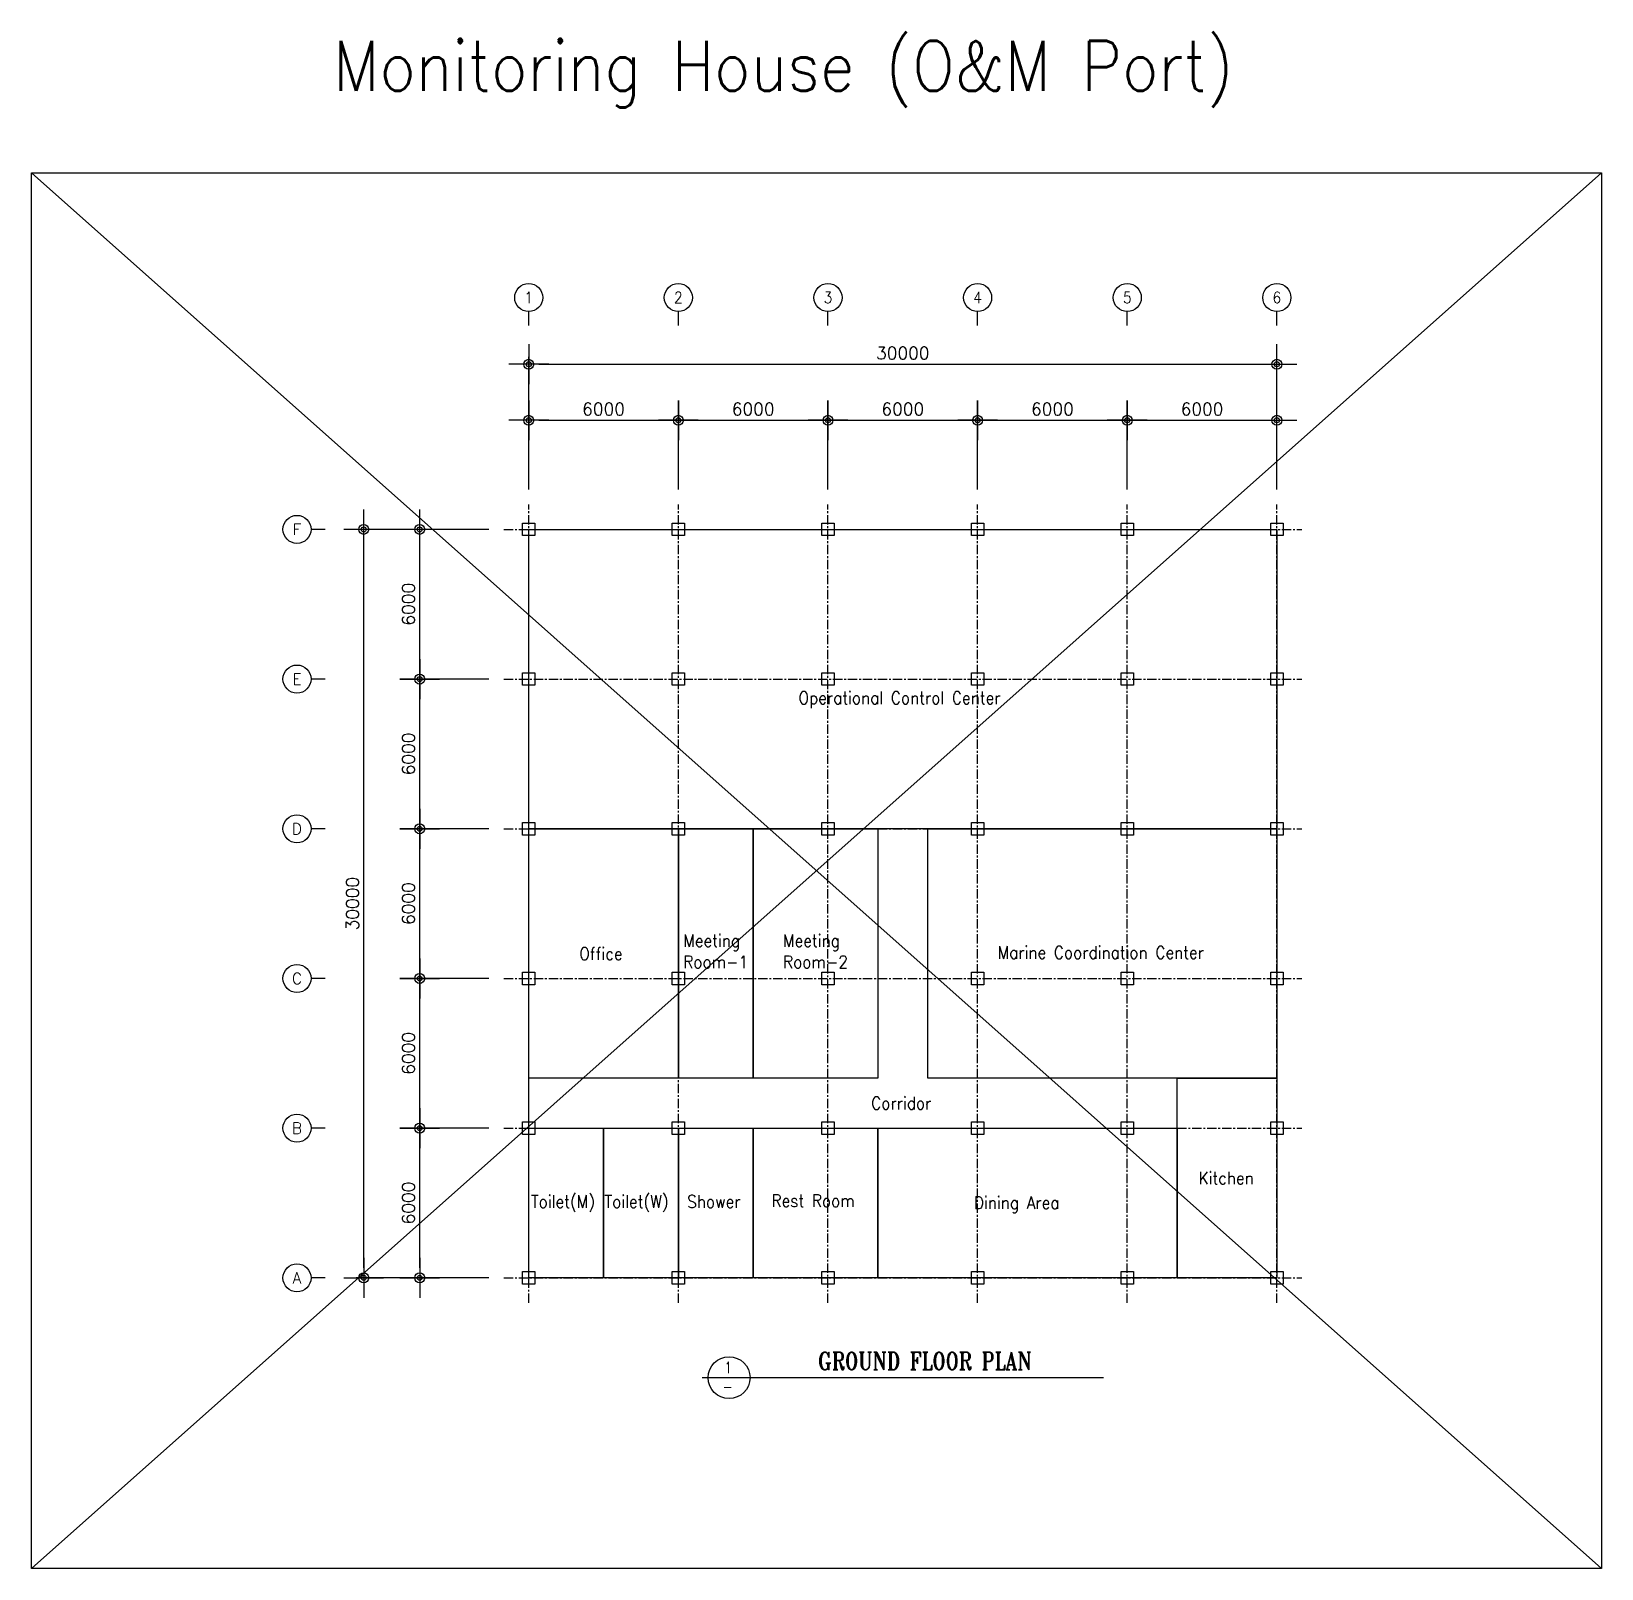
# Model space of a CAD drawing. Header units: millimetres. Extents: x 1547303 to 2238727, y -106680 to 167950.
# Drawn here: x 1816831 to 1879791, y 106338 to 167950 of the extents above; entities that cross this region are included whole.
import ezdxf
from ezdxf.enums import TextEntityAlignment as Align

# ---------------------------------------------------------------- set-up
doc = ezdxf.new("R2010")
doc.units = ezdxf.units.MM
doc.header["$LTSCALE"] = 150
doc.linetypes.add('CENTERX2', pattern=[4, 2.5, -0.5, 0.5, -0.5])
doc.layers.get('Defpoints').update_dxf_attribs({"color": 140})
for name, color, linetype in [('0S_Layout', 2, 'Continuous'), ('7TEXT', 7, 'Continuous'), ('CEN_LINE', 1, 'CENTERX2'), ('DIM', 7, 'Continuous'), ('SYM', 7, 'Continuous'), ('TEXT', 4, 'Continuous'), ('TXT', 2, 'Continuous')]:
    doc.layers.add(name, color=color, linetype=linetype)
doc.styles.add('RomanS', font='romans.shx', dxfattribs={"bigfont": 'whgtxt.shx'})
doc.styles.add('ROMANT', font='ROMANT')
doc.dimstyles.new('HYUN', dxfattribs={"dimscale": 80, "dimtxt": 3, "dimasz": 1, "dimexe": 1.5, "dimexo": 3, "dimgap": 1, "dimtad": 1, "dimdec": 0, "dimzin": 0, "dimdsep": 46, "dimtxsty": 'RomanS', "dimblk": 'd_dot', "dimcen": -1, "dimclrd": 256, "dimclre": 256, "dimclrt": 3, "dimadec": 0, "dimazin": 0, "dimtfac": 1, "dimtdec": 0, "dimtix": 1, "dimtmove": 2, "dimatfit": 3, "dimfxl": 1.5, "dimtolj": 1, "dimtzin": 0, "dimarcsym": 0})

msp = doc.modelspace()

# ---------------------------------------------------------------- texts
at = {"layer": '7TEXT', "color": 3, "style": 'RomanS', "width": 0.9}
for s, p in [('1', (1836772, 157283.2)), ('2', (1842772, 157283.2)), ('3', (1848772, 157283.2)), ('4', (1854772, 157283.2)), ('5', (1860772, 157283.2)), ('6', (1866772, 157283.2))]:
    msp.add_text(s, height=450, dxfattribs=at).set_placement(p, align=Align.MIDDLE_CENTER)
at = {"layer": '7TEXT', "color": 3, "style": 'RomanS'}
for s, p in [('F', (1827479.8, 147991)), ('E', (1827479.8, 141991)), ('D', (1827479.8, 135991)), ('C', (1827479.8, 129991)), ('B', (1827479.8, 123991)), ('A', (1827479.8, 117991))]:
    msp.add_text(s, height=450, dxfattribs=at).set_placement(p, align=Align.MIDDLE_CENTER)
at = {"layer": 'TEXT', "style": 'RomanS', "width": 0.9}
for s, height, p in [('Monitoring House (O&M Port)', 2000, (1828932.3, 166569)), ('Operational Control Center', 500, (1847589.3, 141238)), ('Meeting', 500, (1842969, 131505)), ('Meeting', 500, (1846969, 131505)), ('Office', 500, (1838799, 130981)), ('Marine Coordination Center', 500, (1855572.3, 131032)), ('Room-1', 500, (1842969, 130653)), ('Room-2', 500, (1846969, 130653)), ('Corridor', 500, (1850504.2, 124992.5)), ('Kitchen', 500, (1863627, 121990)), ('Toilet(M)', 500, (1836863.8, 121048.5)), ('Toilet(W)', 500, (1839809.8, 121048.5)), ('Shower', 500, (1843125.2, 121048.5)), ('Rest Room', 500, (1846505.2, 121083.5)), ('Dining Area', 500, (1854618.2, 121001.6))]:
    msp.add_text(s, height=height, dxfattribs=at).set_placement(p, align=Align.MIDDLE_LEFT)
at = {"layer": 'TXT', "color": 7, "style": 'ROMANT', "width": 0.8}
for s, p in [('1', (1844618.8, 114172)), ('-', (1844545.9, 113400.6))]:
    msp.add_text(s, height=448, dxfattribs=at).set_placement(p)
msp.add_text('GROUND FLOOR PLAN', height=700, dxfattribs=at).set_placement((1856944.5, 114306.3), align=Align.RIGHT)

# ---------------------------------------------------------------- blocks, each defined once
blk = doc.blocks.new('d_dot')
for p, q in [((0, -2), (0, 2)), ((-2, 0), (2, 0))]:
    blk.add_line(p, q)
for radius in [0.5, 0.25]:
    blk.add_circle((0, 0), radius)
blk = doc.blocks.new('*D11')
at = {"layer": 'Defpoints', "color": 0, "transparency": 16777216}
for p in [(1842772, 152363), (1836772, 148991), (1842772, 148991)]:
    blk.add_point(p, dxfattribs=at)
at = {"layer": 'DIM', "lineweight": -2, "transparency": 16777216}
for p, q in [((1836772, 149591), (1836772, 152663)), ((1837172, 152363), (1842372, 152363)), ((1842772, 149591), (1842772, 152663))]:
    blk.add_line(p, q, dxfattribs=at)
at = {"layer": 'DIM', "lineweight": -2, "transparency": 16777216, "xscale": 400, "yscale": 400, "zscale": 400, "rotation": 180}
blk.add_blockref('d_dot', (1836772, 152363), dxfattribs=at)
at = {"layer": 'DIM', "lineweight": -2, "transparency": 16777216, "xscale": 400, "yscale": 400, "zscale": 400}
blk.add_blockref('d_dot', (1842772, 152363), dxfattribs=at)
at = {"layer": 'DIM', "color": 3, "transparency": 16777216, "insert": (1839772, 152813), "char_height": 500, "attachment_point": 5, "style": 'RomanS'}
blk.add_mtext('\\A1;6000', dxfattribs=at)
blk = doc.blocks.new('*D12')
at = {"layer": 'Defpoints', "color": 0, "transparency": 16777216}
for p in [(1830155, 147991), (1835772, 147991), (1835772, 117991)]:
    blk.add_point(p, dxfattribs=at)
at = {"layer": 'DIM', "lineweight": -2, "transparency": 16777216}
for p, q in [((1835172, 147991), (1829855, 147991)), ((1830155, 118391), (1830155, 147591)), ((1835172, 117991), (1829855, 117991))]:
    blk.add_line(p, q, dxfattribs=at)
at = {"layer": 'DIM', "lineweight": -2, "transparency": 16777216, "xscale": 400, "yscale": 400, "zscale": 400}
for p, rotation in [((1830155, 147991), 90), ((1830155, 117991), 270)]:
    blk.add_blockref('d_dot', p, dxfattribs=dict(at, rotation=rotation))
at = {"layer": 'DIM', "color": 3, "transparency": 16777216, "insert": (1829705, 132991), "char_height": 500, "attachment_point": 5, "rotation": 90, "style": 'RomanS'}
blk.add_mtext('\\A1;30000', dxfattribs=at)
blk = doc.blocks.new('*D13')
at = {"layer": 'Defpoints', "color": 0, "transparency": 16777216}
for p in [(1832400, 147991), (1835772, 147991), (1835772, 141991)]:
    blk.add_point(p, dxfattribs=at)
at = {"layer": 'DIM', "lineweight": -2, "transparency": 16777216}
for p, q in [((1835172, 147991), (1832100, 147991)), ((1832400, 142391), (1832400, 147591)), ((1835172, 141991), (1832100, 141991))]:
    blk.add_line(p, q, dxfattribs=at)
at = {"layer": 'DIM', "lineweight": -2, "transparency": 16777216, "xscale": 400, "yscale": 400, "zscale": 400}
for p, rotation in [((1832400, 147991), 90), ((1832400, 141991), 270)]:
    blk.add_blockref('d_dot', p, dxfattribs=dict(at, rotation=rotation))
at = {"layer": 'DIM', "color": 3, "transparency": 16777216, "insert": (1831950, 144991), "char_height": 500, "attachment_point": 5, "rotation": 90, "style": 'RomanS'}
blk.add_mtext('\\A1;6000', dxfattribs=at)
blk = doc.blocks.new('*D9')
at = {"layer": 'Defpoints', "color": 0, "transparency": 16777216}
for p in [(1866772, 154608), (1836772, 148991), (1866772, 148991)]:
    blk.add_point(p, dxfattribs=at)
at = {"layer": 'DIM', "lineweight": -2, "transparency": 16777216}
for p, q in [((1836772, 149591), (1836772, 154908)), ((1866772, 149591), (1866772, 154908)), ((1837172, 154608), (1866372, 154608))]:
    blk.add_line(p, q, dxfattribs=at)
at = {"layer": 'DIM', "lineweight": -2, "transparency": 16777216, "xscale": 400, "yscale": 400, "zscale": 400, "rotation": 180}
blk.add_blockref('d_dot', (1836772, 154608), dxfattribs=at)
at = {"layer": 'DIM', "lineweight": -2, "transparency": 16777216, "xscale": 400, "yscale": 400, "zscale": 400}
blk.add_blockref('d_dot', (1866772, 154608), dxfattribs=at)
at = {"layer": 'DIM', "color": 3, "transparency": 16777216, "insert": (1851772, 155058), "char_height": 500, "attachment_point": 5, "style": 'RomanS'}
blk.add_mtext('\\A1;30000', dxfattribs=at)
blk = doc.blocks.new('*D10')
at = {"layer": 'Defpoints', "color": 0, "transparency": 16777216}
for p in [(1832400, 141991), (1835772, 141991), (1835772, 135991)]:
    blk.add_point(p, dxfattribs=at)
at = {"layer": 'DIM', "lineweight": -2, "transparency": 16777216}
for p, q in [((1835172, 141991), (1832100, 141991)), ((1832400, 136391), (1832400, 141591)), ((1835172, 135991), (1832100, 135991))]:
    blk.add_line(p, q, dxfattribs=at)
at = {"layer": 'DIM', "lineweight": -2, "transparency": 16777216, "xscale": 400, "yscale": 400, "zscale": 400}
for p, rotation in [((1832400, 141991), 90), ((1832400, 135991), 270)]:
    blk.add_blockref('d_dot', p, dxfattribs=dict(at, rotation=rotation))
at = {"layer": 'DIM', "color": 3, "transparency": 16777216, "insert": (1831950, 138991), "char_height": 500, "attachment_point": 5, "rotation": 90, "style": 'RomanS'}
blk.add_mtext('\\A1;6000', dxfattribs=at)
blk = doc.blocks.new('*D8')
at = {"layer": 'Defpoints', "color": 0, "transparency": 16777216}
for p in [(1832400, 123991), (1835772, 123991), (1835772, 117991)]:
    blk.add_point(p, dxfattribs=at)
at = {"layer": 'DIM', "lineweight": -2, "transparency": 16777216}
for p, q in [((1835172, 123991), (1832100, 123991)), ((1832400, 118391), (1832400, 123591)), ((1835172, 117991), (1832100, 117991))]:
    blk.add_line(p, q, dxfattribs=at)
at = {"layer": 'DIM', "lineweight": -2, "transparency": 16777216, "xscale": 400, "yscale": 400, "zscale": 400}
for p, rotation in [((1832400, 123991), 90), ((1832400, 117991), 270)]:
    blk.add_blockref('d_dot', p, dxfattribs=dict(at, rotation=rotation))
at = {"layer": 'DIM', "color": 3, "transparency": 16777216, "insert": (1831950, 120991), "char_height": 500, "attachment_point": 5, "rotation": 90, "style": 'RomanS'}
blk.add_mtext('\\A1;6000', dxfattribs=at)
blk = doc.blocks.new('*D18')
at = {"layer": 'Defpoints', "color": 0, "transparency": 16777216}
for p in [(1832400, 135991), (1835772, 135991), (1835772, 129991)]:
    blk.add_point(p, dxfattribs=at)
at = {"layer": 'DIM', "lineweight": -2, "transparency": 16777216}
for p, q in [((1835172, 135991), (1832100, 135991)), ((1832400, 130391), (1832400, 135591)), ((1835172, 129991), (1832100, 129991))]:
    blk.add_line(p, q, dxfattribs=at)
at = {"layer": 'DIM', "lineweight": -2, "transparency": 16777216, "xscale": 400, "yscale": 400, "zscale": 400}
for p, rotation in [((1832400, 135991), 90), ((1832400, 129991), 270)]:
    blk.add_blockref('d_dot', p, dxfattribs=dict(at, rotation=rotation))
at = {"layer": 'DIM', "color": 3, "transparency": 16777216, "insert": (1831950, 132991), "char_height": 500, "attachment_point": 5, "rotation": 90, "style": 'RomanS'}
blk.add_mtext('\\A1;6000', dxfattribs=at)
blk = doc.blocks.new('*D19')
at = {"layer": 'Defpoints', "color": 0, "transparency": 16777216}
for p in [(1832400, 129991), (1835772, 129991), (1835772, 123991)]:
    blk.add_point(p, dxfattribs=at)
at = {"layer": 'DIM', "lineweight": -2, "transparency": 16777216}
for p, q in [((1835172, 129991), (1832100, 129991)), ((1832400, 124391), (1832400, 129591)), ((1835172, 123991), (1832100, 123991))]:
    blk.add_line(p, q, dxfattribs=at)
at = {"layer": 'DIM', "lineweight": -2, "transparency": 16777216, "xscale": 400, "yscale": 400, "zscale": 400}
for p, rotation in [((1832400, 129991), 90), ((1832400, 123991), 270)]:
    blk.add_blockref('d_dot', p, dxfattribs=dict(at, rotation=rotation))
at = {"layer": 'DIM', "color": 3, "transparency": 16777216, "insert": (1831950, 126991), "char_height": 500, "attachment_point": 5, "rotation": 90, "style": 'RomanS'}
blk.add_mtext('\\A1;6000', dxfattribs=at)
blk = doc.blocks.new('*D20')
at = {"layer": 'Defpoints', "color": 0, "transparency": 16777216}
for p in [(1848772, 152363), (1842772, 148991), (1848772, 148991)]:
    blk.add_point(p, dxfattribs=at)
at = {"layer": 'DIM', "lineweight": -2, "transparency": 16777216}
for p, q in [((1842772, 149591), (1842772, 152663)), ((1843172, 152363), (1848372, 152363)), ((1848772, 149591), (1848772, 152663))]:
    blk.add_line(p, q, dxfattribs=at)
at = {"layer": 'DIM', "lineweight": -2, "transparency": 16777216, "xscale": 400, "yscale": 400, "zscale": 400, "rotation": 180}
blk.add_blockref('d_dot', (1842772, 152363), dxfattribs=at)
at = {"layer": 'DIM', "lineweight": -2, "transparency": 16777216, "xscale": 400, "yscale": 400, "zscale": 400}
blk.add_blockref('d_dot', (1848772, 152363), dxfattribs=at)
at = {"layer": 'DIM', "color": 3, "transparency": 16777216, "insert": (1845772, 152813), "char_height": 500, "attachment_point": 5, "style": 'RomanS'}
blk.add_mtext('\\A1;6000', dxfattribs=at)
blk = doc.blocks.new('*D21')
at = {"layer": 'Defpoints', "color": 0, "transparency": 16777216}
for p in [(1854772, 152363), (1848772, 148991), (1854772, 148991)]:
    blk.add_point(p, dxfattribs=at)
at = {"layer": 'DIM', "lineweight": -2, "transparency": 16777216}
for p, q in [((1848772, 149591), (1848772, 152663)), ((1849172, 152363), (1854372, 152363)), ((1854772, 149591), (1854772, 152663))]:
    blk.add_line(p, q, dxfattribs=at)
at = {"layer": 'DIM', "lineweight": -2, "transparency": 16777216, "xscale": 400, "yscale": 400, "zscale": 400, "rotation": 180}
blk.add_blockref('d_dot', (1848772, 152363), dxfattribs=at)
at = {"layer": 'DIM', "lineweight": -2, "transparency": 16777216, "xscale": 400, "yscale": 400, "zscale": 400}
blk.add_blockref('d_dot', (1854772, 152363), dxfattribs=at)
at = {"layer": 'DIM', "color": 3, "transparency": 16777216, "insert": (1851772, 152813), "char_height": 500, "attachment_point": 5, "style": 'RomanS'}
blk.add_mtext('\\A1;6000', dxfattribs=at)
blk = doc.blocks.new('*D22')
at = {"layer": 'Defpoints', "color": 0, "transparency": 16777216}
for p in [(1860772, 152363), (1854772, 148991), (1860772, 148991)]:
    blk.add_point(p, dxfattribs=at)
at = {"layer": 'DIM', "lineweight": -2, "transparency": 16777216}
for p, q in [((1854772, 149591), (1854772, 152663)), ((1855172, 152363), (1860372, 152363)), ((1860772, 149591), (1860772, 152663))]:
    blk.add_line(p, q, dxfattribs=at)
at = {"layer": 'DIM', "lineweight": -2, "transparency": 16777216, "xscale": 400, "yscale": 400, "zscale": 400, "rotation": 180}
blk.add_blockref('d_dot', (1854772, 152363), dxfattribs=at)
at = {"layer": 'DIM', "lineweight": -2, "transparency": 16777216, "xscale": 400, "yscale": 400, "zscale": 400}
blk.add_blockref('d_dot', (1860772, 152363), dxfattribs=at)
at = {"layer": 'DIM', "color": 3, "transparency": 16777216, "insert": (1857772, 152813), "char_height": 500, "attachment_point": 5, "style": 'RomanS'}
blk.add_mtext('\\A1;6000', dxfattribs=at)
blk = doc.blocks.new('*D23')
at = {"layer": 'Defpoints', "color": 0, "transparency": 16777216}
for p in [(1866772, 152363), (1860772, 148991), (1866772, 148991)]:
    blk.add_point(p, dxfattribs=at)
at = {"layer": 'DIM', "lineweight": -2, "transparency": 16777216}
for p, q in [((1860772, 149591), (1860772, 152663)), ((1861172, 152363), (1866372, 152363)), ((1866772, 149591), (1866772, 152663))]:
    blk.add_line(p, q, dxfattribs=at)
at = {"layer": 'DIM', "lineweight": -2, "transparency": 16777216, "xscale": 400, "yscale": 400, "zscale": 400, "rotation": 180}
blk.add_blockref('d_dot', (1860772, 152363), dxfattribs=at)
at = {"layer": 'DIM', "lineweight": -2, "transparency": 16777216, "xscale": 400, "yscale": 400, "zscale": 400}
blk.add_blockref('d_dot', (1866772, 152363), dxfattribs=at)
at = {"layer": 'DIM', "color": 3, "transparency": 16777216, "insert": (1863772, 152813), "char_height": 500, "attachment_point": 5, "style": 'RomanS'}
blk.add_mtext('\\A1;6000', dxfattribs=at)

# ---------------------------------------------------------------- dimensions: what is measured, and where the dimension line sits
at = {"layer": 'DIM'}
for base, p1, p2, picture, middle in [((1866772, 154608.2), (1836772, 148991), (1866772, 148991), '*D9', (1851772, 155058.2)), ((1842772, 152363.3), (1836772, 148991), (1842772, 148991), '*D11', (1839772, 152813.3)), ((1848772, 152363.3), (1842772, 148991), (1848772, 148991), '*D20', (1845772, 152813.3)), ((1854772, 152363.3), (1848772, 148991), (1854772, 148991), '*D21', (1851772, 152813.3)), ((1860772, 152363.3), (1854772, 148991), (1860772, 148991), '*D22', (1857772, 152813.3)), ((1866772, 152363.3), (1860772, 148991), (1866772, 148991), '*D23', (1863772, 152813.3))]:
    dim = msp.add_linear_dim(base=base, p1=p1, p2=p2, dimstyle='HYUN', override={"dimscale": 200, "dimtxt": 2.5, "dimasz": 2}, dxfattribs=at)
    dim.commit()
    dim.dimension.update_dxf_attribs({"geometry": picture, "text_midpoint": middle})
for base, p1, p2, picture, middle in [((1830154.8, 147991), (1835772, 117991), (1835772, 147991), '*D12', (1829704.8, 132991)), ((1832399.7, 147991), (1835772, 141991), (1835772, 147991), '*D13', (1831949.7, 144991)), ((1832399.7, 141991), (1835772, 135991), (1835772, 141991), '*D10', (1831949.7, 138991)), ((1832399.7, 135991), (1835772, 129991), (1835772, 135991), '*D18', (1831949.7, 132991)), ((1832399.7, 129991), (1835772, 123991), (1835772, 129991), '*D19', (1831949.7, 126991)), ((1832399.7, 123991), (1835772, 117991), (1835772, 123991), '*D8', (1831949.7, 120991))]:
    dim = msp.add_linear_dim(base=base, p1=p1, p2=p2, angle=90, dimstyle='HYUN', override={"dimscale": 200, "dimtxt": 2.5, "dimasz": 2}, dxfattribs=at)
    dim.commit()
    dim.dimension.update_dxf_attribs({"geometry": picture, "text_midpoint": middle})

# ---------------------------------------------------------------- linework, layer by layer
at = {"color": 1}
msp.add_lwpolyline([(1816831, 162285), (1879791, 162285), (1879791, 106338), (1816831, 106338)], close=True, dxfattribs=at)
at = {"layer": '0S_Layout', "color": 1}
for p, q in [((1816831, 106338), (1879791, 162285)), ((1816831, 162285), (1879791, 106338))]:
    msp.add_line(p, q, dxfattribs=at)
at = {"layer": '0S_Layout'}
for points in [[(1836522, 148241), (1837022, 148241), (1837022, 147741), (1836522, 147741)], [(1836772, 147991), (1866772, 147991), (1866772, 135991), (1836772, 135991)], [(1836772, 147991), (1866772, 147991), (1866772, 117991), (1836772, 117991)], [(1842522, 148241), (1843022, 148241), (1843022, 147741), (1842522, 147741)], [(1848522, 148241), (1849022, 148241), (1849022, 147741), (1848522, 147741)], [(1854522, 148241), (1855022, 148241), (1855022, 147741), (1854522, 147741)], [(1860522, 148241), (1861022, 148241), (1861022, 147741), (1860522, 147741)], [(1866522, 148241), (1867022, 148241), (1867022, 147741), (1866522, 147741)], [(1836522, 142241), (1837022, 142241), (1837022, 141741), (1836522, 141741)], [(1842522, 142241), (1843022, 142241), (1843022, 141741), (1842522, 141741)], [(1848522, 142241), (1849022, 142241), (1849022, 141741), (1848522, 141741)], [(1854522, 142241), (1855022, 142241), (1855022, 141741), (1854522, 141741)], [(1860522, 142241), (1861022, 142241), (1861022, 141741), (1860522, 141741)], [(1866522, 142241), (1867022, 142241), (1867022, 141741), (1866522, 141741)], [(1836522, 136241), (1837022, 136241), (1837022, 135741), (1836522, 135741)], [(1842522, 136241), (1843022, 136241), (1843022, 135741), (1842522, 135741)], [(1848522, 136241), (1849022, 136241), (1849022, 135741), (1848522, 135741)], [(1854522, 136241), (1855022, 136241), (1855022, 135741), (1854522, 135741)], [(1860522, 136241), (1861022, 136241), (1861022, 135741), (1860522, 135741)], [(1866522, 136241), (1867022, 136241), (1867022, 135741), (1866522, 135741)], [(1836772, 135991), (1842772, 135991), (1842772, 125991), (1836772, 125991)], [(1842772, 135991), (1845772, 135991), (1845772, 125991), (1842772, 125991)], [(1845772, 135991), (1850772, 135991), (1850772, 125991), (1845772, 125991)], [(1852772, 135991), (1866772, 135991), (1866772, 125991), (1852772, 125991)], [(1836522, 130241), (1837022, 130241), (1837022, 129741), (1836522, 129741)], [(1842522, 130241), (1843022, 130241), (1843022, 129741), (1842522, 129741)], [(1848522, 130241), (1849022, 130241), (1849022, 129741), (1848522, 129741)], [(1854522, 130241), (1855022, 130241), (1855022, 129741), (1854522, 129741)], [(1860522, 130241), (1861022, 130241), (1861022, 129741), (1860522, 129741)], [(1866522, 130241), (1867022, 130241), (1867022, 129741), (1866522, 129741)], [(1862772, 125991), (1866772, 125991), (1866772, 117991), (1862772, 117991)], [(1836522, 124241), (1837022, 124241), (1837022, 123741), (1836522, 123741)], [(1842522, 124241), (1843022, 124241), (1843022, 123741), (1842522, 123741)], [(1848522, 124241), (1849022, 124241), (1849022, 123741), (1848522, 123741)], [(1854522, 124241), (1855022, 124241), (1855022, 123741), (1854522, 123741)], [(1860522, 124241), (1861022, 124241), (1861022, 123741), (1860522, 123741)], [(1866522, 124241), (1867022, 124241), (1867022, 123741), (1866522, 123741)], [(1836772, 123991), (1839772, 123991), (1839772, 117991), (1836772, 117991)], [(1839772, 123991), (1842772, 123991), (1842772, 117991), (1839772, 117991)], [(1842772, 123991), (1845772, 123991), (1845772, 117991), (1842772, 117991)], [(1845772, 123991), (1850772, 123991), (1850772, 117991), (1845772, 117991)], [(1850772, 123991), (1862772, 123991), (1862772, 117991), (1850772, 117991)], [(1836522, 118241), (1837022, 118241), (1837022, 117741), (1836522, 117741)], [(1842522, 118241), (1843022, 118241), (1843022, 117741), (1842522, 117741)], [(1848522, 118241), (1849022, 118241), (1849022, 117741), (1848522, 117741)], [(1854522, 118241), (1855022, 118241), (1855022, 117741), (1854522, 117741)], [(1860522, 118241), (1861022, 118241), (1861022, 117741), (1860522, 117741)], [(1866522, 118241), (1867022, 118241), (1867022, 117741), (1866522, 117741)]]:
    msp.add_lwpolyline(points, close=True, dxfattribs=at)
at = {"layer": 'CEN_LINE'}
for p, q in [((1836772, 116991), (1836772, 148991)), ((1842772, 116991), (1842772, 148991)), ((1848772, 116991), (1848772, 148991)), ((1854772, 116991), (1854772, 148991)), ((1860772, 116991), (1860772, 148991)), ((1866772, 116991), (1866772, 148991)), ((1835772, 147991), (1867772, 147991)), ((1835772, 141991), (1867772, 141991)), ((1835772, 135991), (1867772, 135991)), ((1835772, 129991), (1867772, 129991)), ((1835772, 123991), (1867772, 123991)), ((1835772, 117991), (1867772, 117991))]:
    msp.add_line(p, q, dxfattribs=at)
at = {"layer": 'SYM', "color": 7}
for p, q in [((1836772, 156158.2), (1836772, 156720.7)), ((1842772, 156158.2), (1842772, 156720.7)), ((1848772, 156158.2), (1848772, 156720.7)), ((1854772, 156158.2), (1854772, 156720.7)), ((1860772, 156158.2), (1860772, 156720.7)), ((1866772, 156158.2), (1866772, 156720.7)), ((1828604.8, 147991), (1828042.3, 147991)), ((1828604.8, 141991), (1828042.3, 141991)), ((1828604.8, 135991), (1828042.3, 135991)), ((1828604.8, 129991), (1828042.3, 129991)), ((1828604.8, 123991), (1828042.3, 123991)), ((1828604.8, 117991), (1828042.3, 117991))]:
    msp.add_line(p, q, dxfattribs=at)
for centre in [(1836772, 157283.2), (1842772, 157283.2), (1848772, 157283.2), (1854772, 157283.2), (1860772, 157283.2), (1866772, 157283.2), (1827479.8, 147991), (1827479.8, 141991), (1827479.8, 135991), (1827479.8, 129991), (1827479.8, 123991), (1827479.8, 117991)]:
    msp.add_circle(centre, 562.5, dxfattribs=at)
at = {"layer": 'TXT', "color": 7}
msp.add_line((1843728.4, 113991), (1859815.6, 113991), dxfattribs=at)
msp.add_circle((1844806.3, 113991), 840, dxfattribs=at)

msp.set_redraw_order([(e.dxf.handle, doc.entitydb.next_handle()) for e in msp.query("TEXT MTEXT ATTDEF DIMENSION ARC_DIMENSION")])  # texts and dimensions are drawn at this point

doc.saveas('drawing.dxf')
